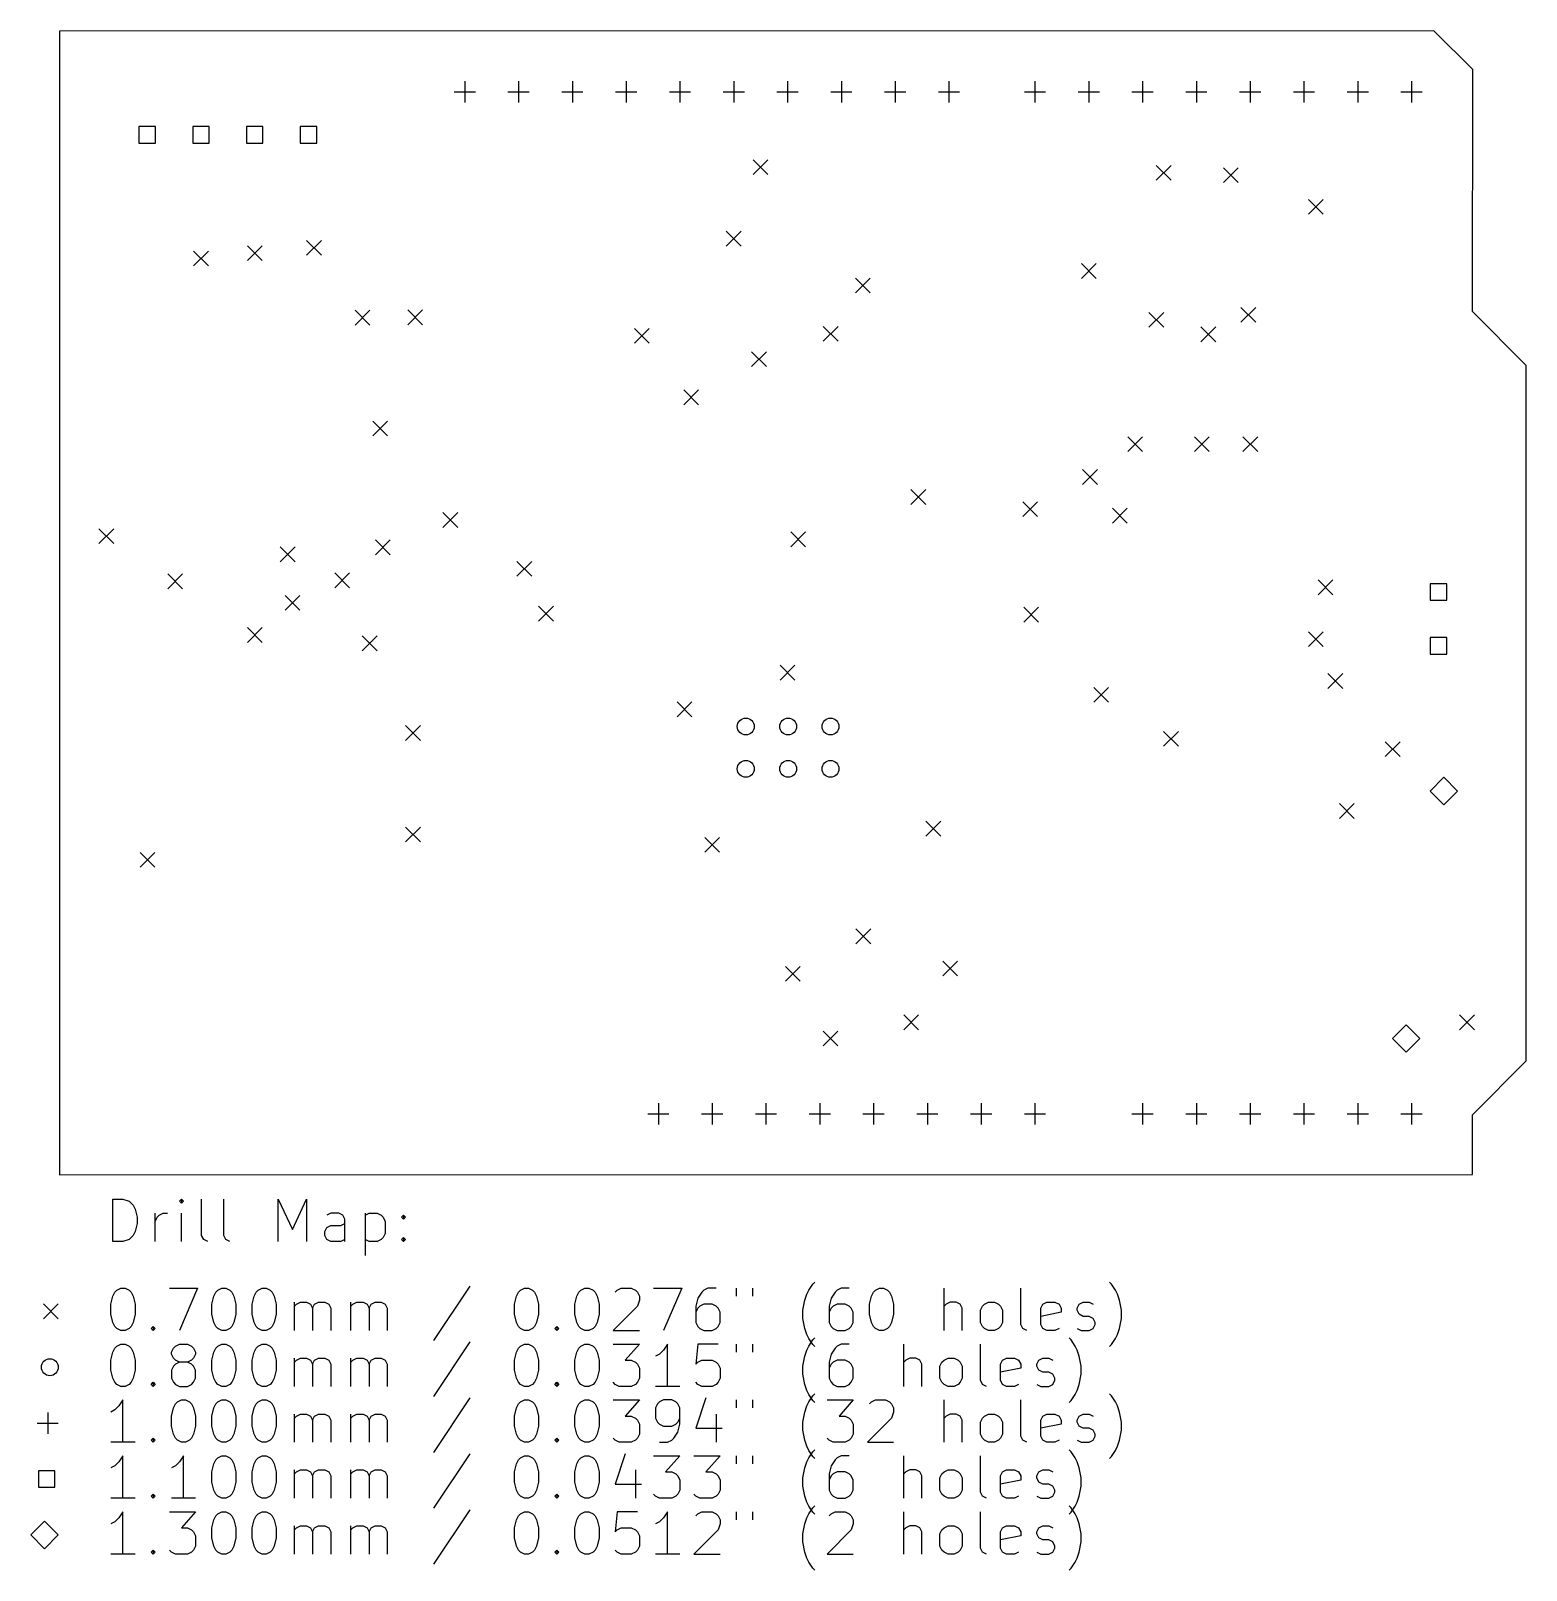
# Model space of a CAD drawing. Extents: x 89.8 to 160.4, y -127.5 to -54.8.
import ezdxf

# ---------------------------------------------------------------- set-up
doc = ezdxf.new("R2010")
doc.units = 0
doc.layers.add('BLACK', color=7, linetype='CONTINUOUS')

msp = doc.modelspace()

# ---------------------------------------------------------------- linework, layer by layer
at = {"layer": 'BLACK', "linetype": 'CONTINUOUS'}
for p, q in [((155.992, -54.776), (91.102, -54.786)), ((91.102, -54.786), (91.102, -108.776)), ((156.012, -54.796), (155.992, -54.776)), ((157.832, -56.606), (156.012, -54.796)), ((157.812, -68.036), (157.832, -56.606)), ((110.24, -57.158), (110.24, -58.158)), ((112.78, -57.158), (112.78, -58.158)), ((115.32, -57.158), (115.32, -58.158)), ((117.86, -57.158), (117.86, -58.158)), ((120.4, -57.158), (120.4, -58.158)), ((122.94, -57.158), (122.94, -58.158)), ((125.48, -57.158), (125.48, -58.158)), ((128.02, -57.158), (128.02, -58.158)), ((130.56, -57.158), (130.56, -58.158)), ((133.1, -57.158), (133.1, -58.158)), ((137.16, -57.158), (137.16, -58.158)), ((139.7, -57.158), (139.7, -58.158)), ((142.24, -57.158), (142.24, -58.158)), ((144.78, -57.158), (144.78, -58.158)), ((147.32, -57.158), (147.32, -58.158)), ((149.86, -57.158), (149.86, -58.158)), ((152.4, -57.158), (152.4, -58.158)), ((154.94, -57.158), (154.94, -58.158)), ((109.74, -57.658), (110.74, -57.658)), ((112.28, -57.658), (113.28, -57.658)), ((114.82, -57.658), (115.82, -57.658)), ((117.36, -57.658), (118.36, -57.658)), ((119.9, -57.658), (120.9, -57.658)), ((122.44, -57.658), (123.44, -57.658)), ((124.98, -57.658), (125.98, -57.658)), ((127.52, -57.658), (128.52, -57.658)), ((130.06, -57.658), (131.06, -57.658)), ((132.6, -57.658), (133.6, -57.658)), ((136.66, -57.658), (137.66, -57.658)), ((139.2, -57.658), (140.2, -57.658)), ((141.74, -57.658), (142.74, -57.658)), ((144.28, -57.658), (145.28, -57.658)), ((146.82, -57.658), (147.82, -57.658)), ((149.36, -57.658), (150.36, -57.658)), ((151.9, -57.658), (152.9, -57.658)), ((154.44, -57.658), (155.44, -57.658)), ((95.6339, -59.3011), (94.8561, -59.3011)), ((94.8561, -59.3011), (94.8561, -60.0789)), ((95.6339, -60.0789), (95.6339, -59.3011)), ((98.1739, -59.3011), (97.3961, -59.3011)), ((97.3961, -59.3011), (97.3961, -60.0789)), ((98.1739, -60.0789), (98.1739, -59.3011)), ((100.714, -59.3011), (99.9361, -59.3011)), ((99.9361, -59.3011), (99.9361, -60.0789)), ((100.714, -60.0789), (100.714, -59.3011)), ((103.254, -59.3011), (102.476, -59.3011)), ((102.476, -59.3011), (102.476, -60.0789)), ((103.254, -60.0789), (103.254, -59.3011)), ((94.8561, -60.0789), (95.6339, -60.0789)), ((97.3961, -60.0789), (98.1739, -60.0789)), ((99.9361, -60.0789), (100.714, -60.0789)), ((102.476, -60.0789), (103.254, -60.0789)), ((123.856, -60.864), (124.556, -61.564)), ((124.556, -60.864), (123.856, -61.564)), ((142.884, -61.134), (143.584, -61.834)), ((143.584, -61.134), (142.884, -61.834)), ((146.056, -61.245), (146.756, -61.945)), ((146.756, -61.245), (146.056, -61.945)), ((150.069, -62.7436), (150.769, -63.4436)), ((150.769, -62.7436), (150.069, -63.4436)), ((102.774, -64.674), (103.474, -65.374)), ((103.474, -64.674), (102.774, -65.374)), ((122.586, -64.241), (123.286, -64.941)), ((123.286, -64.241), (122.586, -64.941)), ((97.44, -65.182), (98.14, -65.882)), ((98.14, -65.182), (97.44, -65.882)), ((99.98, -64.928), (100.68, -65.628)), ((100.68, -64.928), (99.98, -65.628)), ((139.35, -65.7662), (140.05, -66.4662)), ((140.05, -65.7662), (139.35, -66.4662)), ((128.682, -66.452), (129.382, -67.152)), ((129.382, -66.452), (128.682, -67.152)), ((105.06, -67.976), (105.76, -68.676)), ((105.76, -67.976), (105.06, -68.676)), ((107.551, -67.9572), (108.251, -68.6572)), ((108.251, -67.9572), (107.551, -68.6572)), ((142.541, -68.0765), (143.241, -68.7765)), ((143.241, -68.0765), (142.541, -68.7765)), ((146.886, -67.8417), (147.586, -68.5417)), ((147.586, -67.8417), (146.886, -68.5417)), ((160.352, -70.576), (157.812, -68.036)), ((118.253, -68.8294), (118.953, -69.5294)), ((118.953, -68.8294), (118.253, -69.5294)), ((127.167, -68.738), (127.867, -69.438)), ((127.867, -68.738), (127.167, -69.438)), ((144.998, -68.7586), (145.698, -69.4586)), ((145.698, -68.7586), (144.998, -69.4586)), ((123.781, -69.9328), (124.481, -70.6328)), ((124.481, -69.9328), (123.781, -70.6328)), ((160.352, -103.416), (160.352, -70.576)), ((120.579, -71.7352), (121.279, -72.4352)), ((121.279, -71.7352), (120.579, -72.4352)), ((105.893, -73.2095), (106.593, -73.9095)), ((106.593, -73.2095), (105.893, -73.9095)), ((141.538, -73.9451), (142.238, -74.6451)), ((142.238, -73.9451), (141.538, -74.6451)), ((144.692, -73.9451), (145.392, -74.6451)), ((145.392, -73.9451), (144.692, -74.6451)), ((146.98, -73.9451), (147.68, -74.6451)), ((147.68, -73.9451), (146.98, -74.6451)), ((139.41, -75.4946), (140.11, -76.1946)), ((140.11, -75.4946), (139.41, -76.1946)), ((131.303, -76.4389), (132.003, -77.1389)), ((132.003, -76.4389), (131.303, -77.1389)), ((136.583, -77.0168), (137.283, -77.7168)), ((137.283, -77.0168), (136.583, -77.7168)), ((109.211, -77.5249), (109.911, -78.2249)), ((109.911, -77.5249), (109.211, -78.2249)), ((140.82, -77.3231), (141.52, -78.0231)), ((141.52, -77.3231), (140.82, -78.0231)), ((92.9696, -78.2884), (93.6696, -78.9884)), ((93.6696, -78.2884), (92.9696, -78.9884)), ((125.634, -78.4391), (126.334, -79.1391)), ((126.334, -78.4391), (125.634, -79.1391)), ((101.529, -79.152), (102.23, -79.852)), ((102.23, -79.152), (101.529, -79.852)), ((106.022, -78.8179), (106.722, -79.5179)), ((106.722, -78.8179), (106.022, -79.5179)), ((112.7, -79.8323), (113.4, -80.5323)), ((113.4, -79.8323), (112.7, -80.5323)), ((96.2209, -80.422), (96.9209, -81.122)), ((96.9209, -80.422), (96.2209, -81.122)), ((104.105, -80.3744), (104.805, -81.0744)), ((104.805, -80.3744), (104.105, -81.0744)), ((150.528, -80.7074), (151.228, -81.4074)), ((151.228, -80.7074), (150.528, -81.4074)), ((156.599, -80.8911), (155.821, -80.8911)), ((155.821, -80.8911), (155.821, -81.6689)), ((156.599, -81.6689), (156.599, -80.8911)), ((101.758, -81.438), (102.458, -82.138)), ((102.458, -81.438), (101.758, -82.138)), ((113.727, -81.952), (114.427, -82.652)), ((114.427, -81.952), (113.727, -82.652)), ((136.632, -81.9968), (137.332, -82.6968)), ((137.332, -81.9968), (136.632, -82.6968)), ((155.821, -81.6689), (156.599, -81.6689)), ((99.98, -82.962), (100.68, -83.662)), ((100.68, -82.962), (99.98, -83.662)), ((105.404, -83.3532), (106.104, -84.0532)), ((106.104, -83.3532), (105.404, -84.0532)), ((150.072, -83.1535), (150.772, -83.8535)), ((150.772, -83.1535), (150.072, -83.8535)), ((156.599, -83.4311), (155.821, -83.4311)), ((155.821, -83.4311), (155.821, -84.2089)), ((156.599, -84.2089), (156.599, -83.4311)), ((155.821, -84.2089), (156.599, -84.2089)), ((125.126, -84.74), (125.826, -85.44)), ((125.826, -84.74), (125.126, -85.44)), ((139.934, -85.7814), (140.634, -86.4814)), ((140.634, -85.7814), (139.934, -86.4814)), ((150.993, -85.1303), (151.693, -85.8303)), ((151.693, -85.1303), (150.993, -85.8303)), ((120.265, -86.4689), (120.965, -87.1689)), ((120.965, -86.4689), (120.265, -87.1689)), ((107.447, -87.5848), (108.147, -88.2848)), ((108.147, -87.5848), (107.447, -88.2848)), ((143.236, -87.8642), (143.936, -88.5642)), ((143.936, -87.8642), (143.236, -88.5642)), ((153.701, -88.3468), (154.401, -89.0468)), ((154.401, -88.3468), (153.701, -89.0468)), ((156.464, -90.028), (155.814, -90.678)), ((157.114, -90.678), (156.464, -90.028)), ((155.814, -90.678), (156.464, -91.328)), ((156.464, -91.328), (157.114, -90.678)), ((151.53, -91.2722), (152.23, -91.9722)), ((152.23, -91.2722), (151.53, -91.9722)), ((132.01, -92.106), (132.709, -92.806)), ((132.709, -92.106), (132.01, -92.806)), ((107.444, -92.382), (108.144, -93.082)), ((108.144, -92.382), (107.444, -93.082)), ((121.57, -92.868), (122.27, -93.568)), ((122.27, -92.868), (121.57, -93.568)), ((94.9108, -93.5753), (95.6108, -94.2753)), ((95.6108, -93.5753), (94.9108, -94.2753)), ((128.707, -97.186), (129.407, -97.886)), ((129.407, -97.186), (128.707, -97.886)), ((132.807, -98.7067), (133.507, -99.4067)), ((133.507, -98.7067), (132.807, -99.4067)), ((125.38, -98.964), (126.08, -99.664)), ((126.08, -98.964), (125.38, -99.664)), ((130.968, -101.25), (131.668, -101.95)), ((131.668, -101.25), (130.968, -101.95)), ((154.686, -101.712), (154.036, -102.362)), ((155.336, -102.362), (154.686, -101.712)), ((157.208, -101.25), (157.909, -101.95)), ((157.909, -101.25), (157.208, -101.95)), ((127.158, -102.012), (127.858, -102.712)), ((127.858, -102.012), (127.158, -102.712)), ((154.036, -102.362), (154.686, -103.012)), ((154.686, -103.012), (155.336, -102.362)), ((157.822, -105.966), (160.352, -103.416)), ((118.88, -105.918), (119.88, -105.918)), ((119.38, -105.418), (119.38, -106.418)), ((121.42, -105.918), (122.42, -105.918)), ((121.92, -105.418), (121.92, -106.418)), ((123.96, -105.918), (124.96, -105.918)), ((124.46, -105.418), (124.46, -106.418)), ((126.5, -105.918), (127.5, -105.918)), ((127, -105.418), (127, -106.418)), ((129.04, -105.918), (130.04, -105.918)), ((129.54, -105.418), (129.54, -106.418)), ((131.58, -105.918), (132.58, -105.918)), ((132.08, -105.418), (132.08, -106.418)), ((134.12, -105.918), (135.12, -105.918)), ((134.62, -105.418), (134.62, -106.418)), ((136.66, -105.918), (137.66, -105.918)), ((137.16, -105.418), (137.16, -106.418)), ((141.74, -105.918), (142.74, -105.918)), ((142.24, -105.418), (142.24, -106.418)), ((144.28, -105.918), (145.28, -105.918)), ((144.78, -105.418), (144.78, -106.418)), ((146.82, -105.918), (147.82, -105.918)), ((147.32, -105.418), (147.32, -106.418)), ((149.36, -105.918), (150.36, -105.918)), ((149.86, -105.418), (149.86, -106.418)), ((151.9, -105.918), (152.9, -105.918)), ((152.4, -105.418), (152.4, -106.418)), ((154.44, -105.918), (155.44, -105.918)), ((154.94, -105.418), (154.94, -106.418)), ((157.822, -108.786), (157.822, -105.966)), ((91.102, -108.776), (91.102, -108.796)), ((91.102, -108.796), (157.802, -108.786)), ((157.802, -108.786), (157.822, -108.786)), ((93.6282, -111.951), (93.6282, -109.951)), ((93.6282, -109.951), (94.1044, -109.951)), ((94.1044, -109.951), (94.3901, -110.046)), ((94.3901, -110.046), (94.5806, -110.236)), ((94.5806, -110.236), (94.6758, -110.427)), ((94.6758, -110.427), (94.771, -110.808)), ((96.8663, -109.951), (96.771, -110.046)), ((96.771, -110.046), (96.8663, -110.141)), ((96.9615, -110.046), (96.8663, -109.951)), ((96.8663, -109.951), (96.8663, -110.141)), ((96.8663, -110.141), (96.9615, -110.046)), ((97.8187, -111.665), (97.8187, -109.951)), ((98.8663, -111.665), (98.8663, -109.951)), ((101.438, -111.951), (101.438, -109.951)), ((101.438, -109.951), (102.104, -111.379)), ((102.104, -111.379), (102.771, -109.951)), ((102.771, -109.951), (102.771, -111.951)), ((94.771, -111.094), (94.6758, -111.475)), ((94.771, -110.808), (94.771, -111.094)), ((95.6282, -111.951), (95.6282, -110.617)), ((95.6282, -110.998), (95.7234, -110.808)), ((95.7234, -110.808), (95.8187, -110.713)), ((95.8187, -110.713), (96.0091, -110.617)), ((96.0091, -110.617), (96.1996, -110.617)), ((96.8663, -111.951), (96.8663, -110.617)), ((103.914, -110.617), (103.723, -110.713)), ((103.723, -111.284), (103.914, -111.189)), ((104.295, -110.617), (103.914, -110.617)), ((103.914, -111.189), (104.39, -111.189)), ((104.485, -110.713), (104.295, -110.617)), ((104.39, -111.189), (104.581, -111.094)), ((104.581, -110.903), (104.485, -110.713)), ((104.581, -111.951), (104.581, -110.903)), ((105.533, -110.617), (105.533, -112.617)), ((105.533, -110.713), (105.723, -110.617)), ((105.723, -110.617), (106.104, -110.617)), ((106.104, -110.617), (106.295, -110.713)), ((106.295, -110.713), (106.39, -110.808)), ((106.39, -110.808), (106.485, -110.998)), ((106.485, -110.998), (106.485, -111.57)), ((107.247, -110.808), (107.342, -110.713)), ((107.342, -110.903), (107.247, -110.808)), ((107.342, -110.713), (107.438, -110.808)), ((107.342, -110.713), (107.342, -110.903)), ((107.438, -110.808), (107.342, -110.903)), ((94.1044, -111.951), (93.6282, -111.951)), ((94.3901, -111.856), (94.1044, -111.951)), ((94.5806, -111.665), (94.3901, -111.856)), ((94.6758, -111.475), (94.5806, -111.665)), ((97.9139, -111.856), (97.8187, -111.665)), ((98.1044, -111.951), (97.9139, -111.856)), ((98.9615, -111.856), (98.8663, -111.665)), ((99.152, -111.951), (98.9615, -111.856)), ((103.628, -111.475), (103.723, -111.284)), ((103.628, -111.665), (103.628, -111.475)), ((103.723, -111.856), (103.628, -111.665)), ((103.914, -111.951), (103.723, -111.856)), ((104.39, -111.951), (103.914, -111.951)), ((104.581, -111.856), (104.39, -111.951)), ((105.723, -111.951), (105.533, -111.856)), ((106.104, -111.951), (105.723, -111.951)), ((106.295, -111.856), (106.104, -111.951)), ((106.39, -111.76), (106.295, -111.856)), ((106.485, -111.57), (106.39, -111.76)), ((107.247, -111.856), (107.342, -111.76)), ((107.342, -111.951), (107.247, -111.856)), ((107.342, -111.76), (107.438, -111.856)), ((107.342, -111.76), (107.342, -111.951)), ((107.438, -111.856), (107.342, -111.951)), ((110.485, -114.056), (108.771, -116.627)), ((126.485, -114.246), (126.676, -113.96)), ((126.676, -113.96), (126.771, -113.865)), ((140.771, -113.96), (140.676, -113.865)), ((140.962, -114.246), (140.771, -113.96)), ((93.533, -114.913), (93.6282, -114.532)), ((93.6282, -114.532), (93.7234, -114.341)), ((93.7234, -114.341), (93.8187, -114.246)), ((93.8187, -114.246), (94.0091, -114.151)), ((94.0091, -114.151), (94.1996, -114.151)), ((94.1996, -114.151), (94.3901, -114.246)), ((94.3901, -114.246), (94.4853, -114.341)), ((94.4853, -114.341), (94.5806, -114.532)), ((94.5806, -114.532), (94.6758, -114.913)), ((96.2949, -114.151), (97.6282, -114.151)), ((97.6282, -114.151), (96.771, -116.151)), ((98.2949, -114.913), (98.3901, -114.532)), ((98.3901, -114.532), (98.4853, -114.341)), ((98.4853, -114.341), (98.5806, -114.246)), ((98.5806, -114.246), (98.771, -114.151)), ((98.771, -114.151), (98.9615, -114.151)), ((98.9615, -114.151), (99.152, -114.246)), ((99.152, -114.246), (99.2472, -114.341)), ((99.2472, -114.341), (99.3425, -114.532)), ((99.3425, -114.532), (99.4377, -114.913)), ((100.2, -114.913), (100.295, -114.532)), ((100.295, -114.532), (100.39, -114.341)), ((100.39, -114.341), (100.485, -114.246)), ((100.485, -114.246), (100.676, -114.151)), ((100.676, -114.151), (100.866, -114.151)), ((100.866, -114.151), (101.057, -114.246)), ((101.057, -114.246), (101.152, -114.341)), ((101.152, -114.341), (101.247, -114.532)), ((101.247, -114.532), (101.342, -114.913)), ((102.2, -116.151), (102.2, -114.817)), ((102.295, -114.913), (102.485, -114.817)), ((102.485, -114.817), (102.771, -114.817)), ((102.771, -114.817), (102.962, -114.913)), ((103.152, -114.913), (103.342, -114.817)), ((103.342, -114.817), (103.628, -114.817)), ((103.628, -114.817), (103.819, -114.913)), ((104.866, -116.151), (104.866, -114.817)), ((104.962, -114.913), (105.152, -114.817)), ((105.152, -114.817), (105.438, -114.817)), ((105.438, -114.817), (105.628, -114.913)), ((105.819, -114.913), (106.009, -114.817)), ((106.009, -114.817), (106.295, -114.817)), ((106.295, -114.817), (106.485, -114.913)), ((112.581, -114.913), (112.676, -114.532)), ((112.676, -114.532), (112.771, -114.341)), ((112.771, -114.341), (112.866, -114.246)), ((112.866, -114.246), (113.057, -114.151)), ((113.057, -114.151), (113.247, -114.151)), ((113.247, -114.151), (113.438, -114.246)), ((113.438, -114.246), (113.533, -114.341)), ((113.533, -114.341), (113.628, -114.532)), ((113.628, -114.532), (113.723, -114.913)), ((115.438, -114.913), (115.533, -114.532)), ((115.533, -114.532), (115.628, -114.341)), ((115.628, -114.341), (115.723, -114.246)), ((115.723, -114.246), (115.914, -114.151)), ((115.914, -114.151), (116.104, -114.151)), ((116.104, -114.151), (116.295, -114.246)), ((116.295, -114.246), (116.39, -114.341)), ((116.39, -114.341), (116.485, -114.532)), ((116.485, -114.532), (116.581, -114.913)), ((117.342, -114.341), (117.438, -114.246)), ((117.438, -114.246), (117.628, -114.151)), ((117.628, -114.151), (118.104, -114.151)), ((118.104, -114.151), (118.295, -114.246)), ((118.295, -114.246), (118.39, -114.341)), ((118.39, -114.341), (118.485, -114.532)), ((118.485, -114.722), (118.39, -115.008)), ((118.485, -114.532), (118.485, -114.722)), ((119.152, -114.151), (120.485, -114.151)), ((120.485, -114.151), (119.628, -116.151)), ((121.247, -114.627), (121.152, -115.008)), ((121.438, -114.341), (121.247, -114.627)), ((121.533, -114.246), (121.438, -114.341)), ((121.723, -114.151), (121.533, -114.246)), ((122.104, -114.151), (121.723, -114.151)), ((123.057, -114.151), (123.057, -114.532)), ((123.819, -114.151), (123.819, -114.532)), ((126.2, -115.198), (126.295, -114.722)), ((126.295, -114.722), (126.39, -114.436)), ((126.39, -114.436), (126.485, -114.246)), ((127.533, -114.627), (127.438, -115.008)), ((127.723, -114.341), (127.533, -114.627)), ((127.819, -114.246), (127.723, -114.341)), ((128.009, -114.151), (127.819, -114.246)), ((128.39, -114.151), (128.009, -114.151)), ((129.342, -114.913), (129.438, -114.532)), ((129.438, -114.532), (129.533, -114.341)), ((129.533, -114.341), (129.628, -114.246)), ((129.628, -114.246), (129.819, -114.151)), ((129.819, -114.151), (130.009, -114.151)), ((130.009, -114.151), (130.2, -114.246)), ((130.2, -114.246), (130.295, -114.341)), ((130.295, -114.341), (130.39, -114.532)), ((130.39, -114.532), (130.485, -114.913)), ((132.866, -116.151), (132.866, -114.151)), ((133.152, -114.817), (132.962, -114.913)), ((133.438, -114.817), (133.152, -114.817)), ((133.628, -114.913), (133.438, -114.817)), ((134.771, -114.913), (134.962, -114.817)), ((134.962, -114.817), (135.247, -114.817)), ((135.247, -114.817), (135.438, -114.913)), ((136.485, -115.865), (136.485, -114.151)), ((137.533, -114.913), (137.723, -114.817)), ((137.723, -114.817), (138.104, -114.817)), ((138.104, -114.817), (138.295, -114.913)), ((139.247, -114.913), (139.438, -114.817)), ((139.438, -114.817), (139.723, -114.817)), ((139.723, -114.817), (139.914, -114.913)), ((141.057, -114.436), (140.962, -114.246)), ((141.152, -114.722), (141.057, -114.436)), ((141.247, -115.198), (141.152, -114.722)), ((90.352, -114.896), (91.052, -115.596)), ((91.052, -114.896), (90.352, -115.596)), ((93.533, -115.389), (93.533, -114.913)), ((93.6282, -115.77), (93.533, -115.389)), ((94.6758, -115.389), (94.5806, -115.77)), ((94.6758, -114.913), (94.6758, -115.389)), ((98.2949, -115.389), (98.2949, -114.913)), ((98.3901, -115.77), (98.2949, -115.389)), ((99.4377, -115.389), (99.3425, -115.77)), ((99.4377, -114.913), (99.4377, -115.389)), ((100.2, -115.389), (100.2, -114.913)), ((100.295, -115.77), (100.2, -115.389)), ((101.342, -115.389), (101.247, -115.77)), ((101.342, -114.913), (101.342, -115.389)), ((102.2, -115.008), (102.295, -114.913)), ((102.962, -114.913), (103.057, -115.103)), ((103.057, -115.103), (103.152, -114.913)), ((103.057, -115.103), (103.057, -116.151)), ((103.819, -114.913), (103.914, -115.103)), ((103.914, -115.103), (103.914, -116.151)), ((104.866, -115.008), (104.962, -114.913)), ((105.628, -114.913), (105.723, -115.103)), ((105.723, -115.103), (105.819, -114.913)), ((105.723, -115.103), (105.723, -116.151)), ((106.485, -114.913), (106.581, -115.103)), ((106.581, -115.103), (106.581, -116.151)), ((112.581, -115.389), (112.581, -114.913)), ((112.676, -115.77), (112.581, -115.389)), ((113.723, -115.389), (113.628, -115.77)), ((113.723, -114.913), (113.723, -115.389)), ((115.438, -115.389), (115.438, -114.913)), ((115.533, -115.77), (115.438, -115.389)), ((116.581, -115.389), (116.485, -115.77)), ((116.581, -114.913), (116.581, -115.389)), ((118.39, -115.008), (117.247, -116.151)), ((121.152, -115.008), (121.152, -115.77)), ((121.247, -115.103), (121.152, -115.294)), ((121.342, -115.008), (121.247, -115.103)), ((121.533, -114.913), (121.342, -115.008)), ((121.914, -114.913), (121.533, -114.913)), ((122.104, -115.008), (121.914, -114.913)), ((122.2, -115.103), (122.104, -115.008)), ((122.295, -115.294), (122.2, -115.103)), ((122.295, -115.77), (122.295, -115.294)), ((126.2, -115.579), (126.2, -115.198)), ((126.295, -116.056), (126.2, -115.579)), ((127.438, -115.008), (127.438, -115.77)), ((127.533, -115.103), (127.438, -115.294)), ((127.628, -115.008), (127.533, -115.103)), ((127.819, -114.913), (127.628, -115.008)), ((128.2, -114.913), (127.819, -114.913)), ((128.39, -115.008), (128.2, -114.913)), ((128.485, -115.103), (128.39, -115.008)), ((128.581, -115.294), (128.485, -115.103)), ((128.581, -115.77), (128.581, -115.294)), ((129.342, -115.389), (129.342, -114.913)), ((129.438, -115.77), (129.342, -115.389)), ((130.485, -115.389), (130.39, -115.77)), ((130.485, -114.913), (130.485, -115.389)), ((132.962, -114.913), (132.866, -115.008)), ((133.723, -115.103), (133.628, -114.913)), ((133.723, -116.151), (133.723, -115.103)), ((134.581, -115.198), (134.676, -115.008)), ((134.581, -115.77), (134.581, -115.198)), ((134.676, -115.008), (134.771, -114.913)), ((135.438, -114.913), (135.533, -115.008)), ((135.533, -115.008), (135.628, -115.198)), ((135.628, -115.198), (135.628, -115.77)), ((137.438, -115.103), (137.533, -114.913)), ((137.438, -115.865), (137.438, -115.103)), ((138.39, -115.294), (137.438, -115.484)), ((138.295, -114.913), (138.39, -115.103)), ((138.39, -115.103), (138.39, -115.294)), ((139.152, -115.103), (139.247, -114.913)), ((139.152, -115.198), (139.152, -115.103)), ((139.247, -115.389), (139.152, -115.198)), ((139.438, -115.484), (139.247, -115.389)), ((139.723, -115.484), (139.438, -115.484)), ((139.914, -115.579), (139.723, -115.484)), ((140.009, -115.77), (139.914, -115.579)), ((141.152, -116.056), (141.247, -115.579)), ((141.247, -115.579), (141.247, -115.198)), ((93.7234, -115.96), (93.6282, -115.77)), ((93.8187, -116.056), (93.7234, -115.96)), ((94.0091, -116.151), (93.8187, -116.056)), ((94.1996, -116.151), (94.0091, -116.151)), ((94.3901, -116.056), (94.1996, -116.151)), ((94.4853, -115.96), (94.3901, -116.056)), ((94.5806, -115.77), (94.4853, -115.96)), ((95.4377, -116.056), (95.533, -115.96)), ((95.533, -116.151), (95.4377, -116.056)), ((95.533, -115.96), (95.6282, -116.056)), ((95.533, -115.96), (95.533, -116.151)), ((95.6282, -116.056), (95.533, -116.151)), ((98.4853, -115.96), (98.3901, -115.77)), ((98.5806, -116.056), (98.4853, -115.96)), ((98.771, -116.151), (98.5806, -116.056)), ((98.9615, -116.151), (98.771, -116.151)), ((99.152, -116.056), (98.9615, -116.151)), ((99.2472, -115.96), (99.152, -116.056)), ((99.3425, -115.77), (99.2472, -115.96)), ((100.39, -115.96), (100.295, -115.77)), ((100.485, -116.056), (100.39, -115.96)), ((100.676, -116.151), (100.485, -116.056)), ((100.866, -116.151), (100.676, -116.151)), ((101.057, -116.056), (100.866, -116.151)), ((101.152, -115.96), (101.057, -116.056)), ((101.247, -115.77), (101.152, -115.96)), ((112.771, -115.96), (112.676, -115.77)), ((112.866, -116.056), (112.771, -115.96)), ((113.057, -116.151), (112.866, -116.056)), ((113.247, -116.151), (113.057, -116.151)), ((113.438, -116.056), (113.247, -116.151)), ((113.533, -115.96), (113.438, -116.056)), ((113.628, -115.77), (113.533, -115.96)), ((114.485, -116.056), (114.581, -115.96)), ((114.581, -116.151), (114.485, -116.056)), ((114.581, -115.96), (114.676, -116.056)), ((114.581, -115.96), (114.581, -116.151)), ((114.676, -116.056), (114.581, -116.151)), ((115.628, -115.96), (115.533, -115.77)), ((115.723, -116.056), (115.628, -115.96)), ((115.914, -116.151), (115.723, -116.056)), ((116.104, -116.151), (115.914, -116.151)), ((116.295, -116.056), (116.104, -116.151)), ((116.39, -115.96), (116.295, -116.056)), ((116.485, -115.77), (116.39, -115.96)), ((117.247, -116.151), (118.485, -116.151)), ((121.152, -115.77), (121.247, -115.96)), ((121.247, -115.96), (121.342, -116.056)), ((121.342, -116.056), (121.533, -116.151)), ((121.533, -116.151), (121.914, -116.151)), ((121.914, -116.151), (122.104, -116.056)), ((122.104, -116.056), (122.2, -115.96)), ((122.2, -115.96), (122.295, -115.77)), ((126.39, -116.341), (126.295, -116.056)), ((127.438, -115.77), (127.533, -115.96)), ((127.533, -115.96), (127.628, -116.056)), ((127.628, -116.056), (127.819, -116.151)), ((127.819, -116.151), (128.2, -116.151)), ((128.2, -116.151), (128.39, -116.056)), ((128.39, -116.056), (128.485, -115.96)), ((128.485, -115.96), (128.581, -115.77)), ((129.533, -115.96), (129.438, -115.77)), ((129.628, -116.056), (129.533, -115.96)), ((129.819, -116.151), (129.628, -116.056)), ((130.009, -116.151), (129.819, -116.151)), ((130.2, -116.056), (130.009, -116.151)), ((130.295, -115.96), (130.2, -116.056)), ((130.39, -115.77), (130.295, -115.96)), ((134.676, -115.96), (134.581, -115.77)), ((134.771, -116.056), (134.676, -115.96)), ((134.962, -116.151), (134.771, -116.056)), ((135.247, -116.151), (134.962, -116.151)), ((135.438, -116.056), (135.247, -116.151)), ((135.533, -115.96), (135.438, -116.056)), ((135.628, -115.77), (135.533, -115.96)), ((136.581, -116.056), (136.485, -115.865)), ((136.771, -116.151), (136.581, -116.056)), ((137.533, -116.056), (137.438, -115.865)), ((137.723, -116.151), (137.533, -116.056)), ((138.104, -116.151), (137.723, -116.151)), ((138.295, -116.056), (138.104, -116.151)), ((139.152, -116.056), (139.342, -116.151)), ((139.342, -116.151), (139.723, -116.151)), ((139.723, -116.151), (139.914, -116.056)), ((139.914, -116.056), (140.009, -115.865)), ((140.009, -115.865), (140.009, -115.77)), ((141.057, -116.341), (141.152, -116.056)), ((93.6282, -117.172), (93.7234, -116.981)), ((93.7234, -116.981), (93.8187, -116.886)), ((93.8187, -116.886), (94.0091, -116.791)), ((94.0091, -116.791), (94.1996, -116.791)), ((94.1996, -116.791), (94.3901, -116.886)), ((94.3901, -116.886), (94.4853, -116.981)), ((94.4853, -116.981), (94.5806, -117.172)), ((96.3901, -117.172), (96.4853, -116.981)), ((96.4853, -116.981), (96.5806, -116.886)), ((96.5806, -116.886), (96.771, -116.791)), ((96.771, -116.791), (97.152, -116.791)), ((97.152, -116.791), (97.3425, -116.886)), ((97.3425, -116.886), (97.4377, -116.981)), ((97.4377, -116.981), (97.533, -117.172)), ((98.3901, -117.172), (98.4853, -116.981)), ((98.4853, -116.981), (98.5806, -116.886)), ((98.5806, -116.886), (98.771, -116.791)), ((98.771, -116.791), (98.9615, -116.791)), ((98.9615, -116.791), (99.152, -116.886)), ((99.152, -116.886), (99.2472, -116.981)), ((99.2472, -116.981), (99.3425, -117.172)), ((100.295, -117.172), (100.39, -116.981)), ((100.39, -116.981), (100.485, -116.886)), ((100.485, -116.886), (100.676, -116.791)), ((100.676, -116.791), (100.866, -116.791)), ((100.866, -116.791), (101.057, -116.886)), ((101.057, -116.886), (101.152, -116.981)), ((101.152, -116.981), (101.247, -117.172)), ((110.485, -116.696), (108.771, -119.267)), ((112.676, -117.172), (112.771, -116.981)), ((112.771, -116.981), (112.866, -116.886)), ((112.866, -116.886), (113.057, -116.791)), ((113.057, -116.791), (113.247, -116.791)), ((113.247, -116.791), (113.438, -116.886)), ((113.438, -116.886), (113.533, -116.981)), ((113.533, -116.981), (113.628, -117.172)), ((115.533, -117.172), (115.628, -116.981)), ((115.628, -116.981), (115.723, -116.886)), ((115.723, -116.886), (115.914, -116.791)), ((115.914, -116.791), (116.104, -116.791)), ((116.104, -116.791), (116.295, -116.886)), ((116.295, -116.886), (116.39, -116.981)), ((116.39, -116.981), (116.485, -117.172)), ((117.247, -116.791), (118.485, -116.791)), ((118.485, -116.791), (117.819, -117.553)), ((119.819, -116.791), (119.628, -117.076)), ((119.819, -118.791), (119.819, -116.791)), ((121.247, -116.791), (121.152, -117.743)), ((122.2, -116.791), (121.247, -116.791)), ((123.057, -116.791), (123.057, -117.172)), ((123.819, -116.791), (123.819, -117.172)), ((126.485, -116.532), (126.39, -116.341)), ((126.39, -117.076), (126.485, -116.886)), ((126.676, -116.817), (126.485, -116.532)), ((126.485, -116.886), (126.676, -116.6)), ((126.676, -116.6), (126.771, -116.505)), ((126.771, -116.913), (126.676, -116.817)), ((127.723, -116.981), (127.533, -117.267)), ((127.819, -116.886), (127.723, -116.981)), ((128.009, -116.791), (127.819, -116.886)), ((128.39, -116.791), (128.009, -116.791)), ((130.962, -118.791), (130.962, -116.791)), ((134.581, -118.505), (134.581, -116.791)), ((138.866, -116.6), (138.771, -116.505)), ((139.057, -116.886), (138.866, -116.6)), ((139.152, -117.076), (139.057, -116.886)), ((140.676, -116.913), (140.771, -116.817)), ((140.771, -116.817), (140.962, -116.532)), ((140.962, -116.532), (141.057, -116.341)), ((93.533, -117.553), (93.6282, -117.172)), ((93.533, -118.029), (93.533, -117.553)), ((94.5806, -117.172), (94.6758, -117.553)), ((94.6758, -117.553), (94.6758, -118.029)), ((96.3901, -117.267), (96.3901, -117.172)), ((96.4853, -117.457), (96.3901, -117.267)), ((96.5806, -117.553), (96.4853, -117.457)), ((96.5806, -117.743), (96.4853, -117.838)), ((96.771, -117.648), (96.5806, -117.553)), ((96.771, -117.648), (96.5806, -117.743)), ((97.152, -117.648), (96.771, -117.648)), ((97.3425, -117.553), (97.152, -117.648)), ((97.3425, -117.743), (97.152, -117.648)), ((97.4377, -117.457), (97.3425, -117.553)), ((97.4377, -117.838), (97.3425, -117.743)), ((97.533, -117.267), (97.4377, -117.457)), ((97.533, -117.172), (97.533, -117.267)), ((98.2949, -117.553), (98.3901, -117.172)), ((98.2949, -118.029), (98.2949, -117.553)), ((99.3425, -117.172), (99.4377, -117.553)), ((99.4377, -117.553), (99.4377, -118.029)), ((100.2, -117.553), (100.295, -117.172)), ((100.2, -118.029), (100.2, -117.553)), ((101.247, -117.172), (101.342, -117.553)), ((101.342, -117.553), (101.342, -118.029)), ((102.2, -118.791), (102.2, -117.457)), ((102.2, -117.648), (102.295, -117.553)), ((102.295, -117.553), (102.485, -117.457)), ((102.485, -117.457), (102.771, -117.457)), ((102.771, -117.457), (102.962, -117.553)), ((102.962, -117.553), (103.057, -117.743)), ((103.057, -117.743), (103.152, -117.553)), ((103.057, -117.743), (103.057, -118.791)), ((103.152, -117.553), (103.342, -117.457)), ((103.342, -117.457), (103.628, -117.457)), ((103.628, -117.457), (103.819, -117.553)), ((103.819, -117.553), (103.914, -117.743)), ((103.914, -117.743), (103.914, -118.791)), ((104.866, -118.791), (104.866, -117.457)), ((104.866, -117.648), (104.962, -117.553)), ((104.962, -117.553), (105.152, -117.457)), ((105.152, -117.457), (105.438, -117.457)), ((105.438, -117.457), (105.628, -117.553)), ((105.628, -117.553), (105.723, -117.743)), ((105.723, -117.743), (105.819, -117.553)), ((105.723, -117.743), (105.723, -118.791)), ((105.819, -117.553), (106.009, -117.457)), ((106.009, -117.457), (106.295, -117.457)), ((106.295, -117.457), (106.485, -117.553)), ((106.485, -117.553), (106.581, -117.743)), ((106.581, -117.743), (106.581, -118.791)), ((112.581, -117.553), (112.676, -117.172)), ((112.581, -118.029), (112.581, -117.553)), ((113.628, -117.172), (113.723, -117.553)), ((113.723, -117.553), (113.723, -118.029)), ((115.438, -117.553), (115.533, -117.172)), ((115.438, -118.029), (115.438, -117.553)), ((116.485, -117.172), (116.581, -117.553)), ((116.581, -117.553), (116.581, -118.029)), ((117.819, -117.553), (118.104, -117.553)), ((118.104, -117.553), (118.295, -117.648)), ((118.295, -117.648), (118.39, -117.743)), ((118.39, -117.743), (118.485, -117.934)), ((119.438, -117.267), (119.247, -117.362)), ((119.628, -117.076), (119.438, -117.267)), ((121.152, -117.743), (121.247, -117.648)), ((121.247, -117.648), (121.438, -117.553)), ((121.438, -117.553), (121.914, -117.553)), ((121.914, -117.553), (122.104, -117.648)), ((122.104, -117.648), (122.2, -117.743)), ((122.2, -117.743), (122.295, -117.934)), ((126.2, -117.838), (126.295, -117.362)), ((126.295, -117.362), (126.39, -117.076)), ((127.533, -117.267), (127.438, -117.648)), ((127.438, -117.648), (127.438, -118.41)), ((127.533, -117.743), (127.438, -117.934)), ((127.628, -117.648), (127.533, -117.743)), ((127.819, -117.553), (127.628, -117.648)), ((128.2, -117.553), (127.819, -117.553)), ((128.39, -117.648), (128.2, -117.553)), ((128.485, -117.743), (128.39, -117.648)), ((128.581, -117.934), (128.485, -117.743)), ((131.057, -117.553), (130.962, -117.648)), ((131.247, -117.457), (131.057, -117.553)), ((131.533, -117.457), (131.247, -117.457)), ((131.723, -117.553), (131.533, -117.457)), ((131.819, -117.743), (131.723, -117.553)), ((131.819, -118.791), (131.819, -117.743)), ((132.676, -117.838), (132.771, -117.648)), ((132.771, -117.648), (132.866, -117.553)), ((132.866, -117.553), (133.057, -117.457)), ((133.057, -117.457), (133.342, -117.457)), ((133.342, -117.457), (133.533, -117.553)), ((133.533, -117.553), (133.628, -117.648)), ((133.628, -117.648), (133.723, -117.838)), ((135.533, -117.743), (135.628, -117.553)), ((135.533, -118.505), (135.533, -117.743)), ((135.628, -117.553), (135.819, -117.457)), ((135.819, -117.457), (136.2, -117.457)), ((136.2, -117.457), (136.39, -117.553)), ((136.39, -117.553), (136.485, -117.743)), ((136.485, -117.743), (136.485, -117.934)), ((137.247, -117.743), (137.342, -117.553)), ((137.247, -117.838), (137.247, -117.743)), ((137.342, -117.553), (137.533, -117.457)), ((137.533, -117.457), (137.819, -117.457)), ((137.819, -117.457), (138.009, -117.553)), ((139.247, -117.362), (139.152, -117.076)), ((139.342, -117.838), (139.247, -117.362)), ((93.6282, -118.41), (93.533, -118.029)), ((93.7234, -118.6), (93.6282, -118.41)), ((94.5806, -118.41), (94.4853, -118.6)), ((94.6758, -118.029), (94.5806, -118.41)), ((96.4853, -117.838), (96.3901, -118.029)), ((96.3901, -118.029), (96.3901, -118.41)), ((96.3901, -118.41), (96.4853, -118.6)), ((97.533, -118.029), (97.4377, -117.838)), ((97.4377, -118.6), (97.533, -118.41)), ((97.533, -118.41), (97.533, -118.029)), ((98.3901, -118.41), (98.2949, -118.029)), ((98.4853, -118.6), (98.3901, -118.41)), ((99.3425, -118.41), (99.2472, -118.6)), ((99.4377, -118.029), (99.3425, -118.41)), ((100.295, -118.41), (100.2, -118.029)), ((100.39, -118.6), (100.295, -118.41)), ((101.247, -118.41), (101.152, -118.6)), ((101.342, -118.029), (101.247, -118.41)), ((112.676, -118.41), (112.581, -118.029)), ((112.771, -118.6), (112.676, -118.41)), ((113.628, -118.41), (113.533, -118.6)), ((113.723, -118.029), (113.628, -118.41)), ((115.533, -118.41), (115.438, -118.029)), ((115.628, -118.6), (115.533, -118.41)), ((116.485, -118.41), (116.39, -118.6)), ((116.581, -118.029), (116.485, -118.41)), ((118.485, -118.41), (118.39, -118.6)), ((118.485, -117.934), (118.485, -118.41)), ((122.295, -118.41), (122.2, -118.6)), ((122.295, -117.934), (122.295, -118.41)), ((126.2, -118.219), (126.2, -117.838)), ((126.295, -118.696), (126.2, -118.219)), ((127.438, -118.41), (127.533, -118.6)), ((128.485, -118.6), (128.581, -118.41)), ((128.581, -118.41), (128.581, -117.934)), ((132.676, -118.41), (132.676, -117.838)), ((132.771, -118.6), (132.676, -118.41)), ((133.723, -118.41), (133.628, -118.6)), ((133.723, -117.838), (133.723, -118.41)), ((136.485, -117.934), (135.533, -118.124)), ((137.342, -118.029), (137.247, -117.838)), ((137.533, -118.124), (137.342, -118.029)), ((137.819, -118.124), (137.533, -118.124)), ((138.009, -118.219), (137.819, -118.124)), ((138.104, -118.41), (138.009, -118.219)), ((138.104, -118.505), (138.104, -118.41)), ((139.247, -118.696), (139.342, -118.219)), ((139.342, -118.219), (139.342, -117.838)), ((93.8187, -118.696), (93.7234, -118.6)), ((94.0091, -118.791), (93.8187, -118.696)), ((94.1996, -118.791), (94.0091, -118.791)), ((94.3901, -118.696), (94.1996, -118.791)), ((94.4853, -118.6), (94.3901, -118.696)), ((95.4377, -118.696), (95.533, -118.6)), ((95.533, -118.791), (95.4377, -118.696)), ((95.533, -118.6), (95.6282, -118.696)), ((95.533, -118.6), (95.533, -118.791)), ((95.6282, -118.696), (95.533, -118.791)), ((96.4853, -118.6), (96.5806, -118.696)), ((96.5806, -118.696), (96.771, -118.791)), ((96.771, -118.791), (97.152, -118.791)), ((97.152, -118.791), (97.3425, -118.696)), ((97.3425, -118.696), (97.4377, -118.6)), ((98.5806, -118.696), (98.4853, -118.6)), ((98.771, -118.791), (98.5806, -118.696)), ((98.9615, -118.791), (98.771, -118.791)), ((99.152, -118.696), (98.9615, -118.791)), ((99.2472, -118.6), (99.152, -118.696)), ((100.485, -118.696), (100.39, -118.6)), ((100.676, -118.791), (100.485, -118.696)), ((100.866, -118.791), (100.676, -118.791)), ((101.057, -118.696), (100.866, -118.791)), ((101.152, -118.6), (101.057, -118.696)), ((112.866, -118.696), (112.771, -118.6)), ((113.057, -118.791), (112.866, -118.696)), ((113.247, -118.791), (113.057, -118.791)), ((113.438, -118.696), (113.247, -118.791)), ((113.533, -118.6), (113.438, -118.696)), ((114.485, -118.696), (114.581, -118.6)), ((114.581, -118.791), (114.485, -118.696)), ((114.581, -118.6), (114.676, -118.696)), ((114.581, -118.6), (114.581, -118.791)), ((114.676, -118.696), (114.581, -118.791)), ((115.723, -118.696), (115.628, -118.6)), ((115.914, -118.791), (115.723, -118.696)), ((116.104, -118.791), (115.914, -118.791)), ((116.295, -118.696), (116.104, -118.791)), ((116.39, -118.6), (116.295, -118.696)), ((117.342, -118.696), (117.247, -118.6)), ((117.533, -118.791), (117.342, -118.696)), ((118.104, -118.791), (117.533, -118.791)), ((118.295, -118.696), (118.104, -118.791)), ((118.39, -118.6), (118.295, -118.696)), ((120.39, -118.791), (119.247, -118.791)), ((121.247, -118.696), (121.152, -118.6)), ((121.438, -118.791), (121.247, -118.696)), ((121.914, -118.791), (121.438, -118.791)), ((122.104, -118.696), (121.914, -118.791)), ((122.2, -118.6), (122.104, -118.696)), ((126.39, -118.981), (126.295, -118.696)), ((126.485, -119.172), (126.39, -118.981)), ((126.676, -119.457), (126.485, -119.172)), ((126.676, -119.24), (126.771, -119.145)), ((127.533, -118.6), (127.628, -118.696)), ((127.628, -118.696), (127.819, -118.791)), ((127.819, -118.791), (128.2, -118.791)), ((128.2, -118.791), (128.39, -118.696)), ((128.39, -118.696), (128.485, -118.6)), ((132.866, -118.696), (132.771, -118.6)), ((133.057, -118.791), (132.866, -118.696)), ((133.342, -118.791), (133.057, -118.791)), ((133.533, -118.696), (133.342, -118.791)), ((133.628, -118.6), (133.533, -118.696)), ((134.676, -118.696), (134.581, -118.505)), ((134.866, -118.791), (134.676, -118.696)), ((135.628, -118.696), (135.533, -118.505)), ((135.819, -118.791), (135.628, -118.696)), ((136.2, -118.791), (135.819, -118.791)), ((136.39, -118.696), (136.2, -118.791)), ((137.247, -118.696), (137.438, -118.791)), ((137.438, -118.791), (137.819, -118.791)), ((137.819, -118.791), (138.009, -118.696)), ((138.009, -118.696), (138.104, -118.505)), ((138.866, -119.457), (139.057, -119.172)), ((139.057, -119.172), (139.152, -118.981)), ((139.152, -118.981), (139.247, -118.696)), ((140.771, -119.24), (140.676, -119.145)), ((93.7234, -119.907), (93.533, -120.002)), ((93.9139, -119.716), (93.7234, -119.907)), ((94.1044, -119.431), (93.9139, -119.716)), ((94.1044, -121.431), (94.1044, -119.431)), ((96.3901, -120.193), (96.4853, -119.812)), ((96.4853, -119.812), (96.5806, -119.621)), ((96.5806, -119.621), (96.6758, -119.526)), ((96.6758, -119.526), (96.8663, -119.431)), ((96.8663, -119.431), (97.0568, -119.431)), ((97.0568, -119.431), (97.2472, -119.526)), ((97.2472, -119.526), (97.3425, -119.621)), ((97.3425, -119.621), (97.4377, -119.812)), ((97.4377, -119.812), (97.533, -120.193)), ((98.2949, -120.193), (98.3901, -119.812)), ((98.3901, -119.812), (98.4853, -119.621)), ((98.4853, -119.621), (98.5806, -119.526)), ((98.5806, -119.526), (98.771, -119.431)), ((98.771, -119.431), (98.9615, -119.431)), ((98.9615, -119.431), (99.152, -119.526)), ((99.152, -119.526), (99.2472, -119.621)), ((99.2472, -119.621), (99.3425, -119.812)), ((99.3425, -119.812), (99.4377, -120.193)), ((100.2, -120.193), (100.295, -119.812)), ((100.295, -119.812), (100.39, -119.621)), ((100.39, -119.621), (100.485, -119.526)), ((100.485, -119.526), (100.676, -119.431)), ((100.676, -119.431), (100.866, -119.431)), ((100.866, -119.431), (101.057, -119.526)), ((101.057, -119.526), (101.152, -119.621)), ((101.152, -119.621), (101.247, -119.812)), ((101.247, -119.812), (101.342, -120.193)), ((110.485, -119.336), (108.771, -121.907)), ((112.581, -120.193), (112.676, -119.812)), ((112.676, -119.812), (112.771, -119.621)), ((112.771, -119.621), (112.866, -119.526)), ((112.866, -119.526), (113.057, -119.431)), ((113.057, -119.431), (113.247, -119.431)), ((113.247, -119.431), (113.438, -119.526)), ((113.438, -119.526), (113.533, -119.621)), ((113.533, -119.621), (113.628, -119.812)), ((113.628, -119.812), (113.723, -120.193)), ((115.438, -120.193), (115.533, -119.812)), ((115.533, -119.812), (115.628, -119.621)), ((115.628, -119.621), (115.723, -119.526)), ((115.723, -119.526), (115.914, -119.431)), ((115.914, -119.431), (116.104, -119.431)), ((116.104, -119.431), (116.295, -119.526)), ((116.295, -119.526), (116.39, -119.621)), ((116.39, -119.621), (116.485, -119.812)), ((116.485, -119.812), (116.581, -120.193)), ((117.247, -119.431), (118.485, -119.431)), ((118.485, -119.431), (117.819, -120.193)), ((119.342, -119.621), (119.247, -119.812)), ((119.247, -119.812), (119.247, -120.288)), ((119.438, -119.526), (119.342, -119.621)), ((119.628, -119.431), (119.438, -119.526)), ((120.009, -119.431), (119.628, -119.431)), ((120.2, -119.526), (120.009, -119.431)), ((120.295, -119.621), (120.2, -119.526)), ((120.39, -119.812), (120.295, -119.621)), ((120.39, -120.574), (120.39, -119.812)), ((121.628, -119.336), (121.152, -120.764)), ((123.057, -119.431), (123.057, -119.812)), ((123.819, -119.431), (123.819, -119.812)), ((126.295, -120.002), (126.39, -119.716)), ((126.39, -119.716), (126.485, -119.526)), ((126.485, -119.526), (126.676, -119.24)), ((126.771, -119.553), (126.676, -119.457)), ((127.342, -119.431), (128.581, -119.431)), ((128.581, -119.431), (127.914, -120.193)), ((129.342, -119.621), (129.438, -119.526)), ((129.438, -119.526), (129.628, -119.431)), ((129.628, -119.431), (130.104, -119.431)), ((130.104, -119.431), (130.295, -119.526)), ((130.295, -119.526), (130.39, -119.621)), ((130.39, -119.621), (130.485, -119.812)), ((130.485, -119.812), (130.485, -120.002)), ((132.866, -121.431), (132.866, -119.431)), ((136.485, -121.145), (136.485, -119.431)), ((138.771, -119.553), (138.866, -119.457)), ((140.962, -119.526), (140.771, -119.24)), ((141.057, -119.716), (140.962, -119.526)), ((141.152, -120.002), (141.057, -119.716)), ((90.052, -120.526), (91.052, -120.526)), ((90.552, -120.026), (90.552, -121.026)), ((96.3901, -120.669), (96.3901, -120.193)), ((96.4853, -121.05), (96.3901, -120.669)), ((97.533, -120.669), (97.4377, -121.05)), ((97.533, -120.193), (97.533, -120.669)), ((98.2949, -120.669), (98.2949, -120.193)), ((98.3901, -121.05), (98.2949, -120.669)), ((99.4377, -120.669), (99.3425, -121.05)), ((99.4377, -120.193), (99.4377, -120.669)), ((100.2, -120.669), (100.2, -120.193)), ((100.295, -121.05), (100.2, -120.669)), ((101.342, -120.669), (101.247, -121.05)), ((101.342, -120.193), (101.342, -120.669)), ((102.2, -121.431), (102.2, -120.097)), ((102.2, -120.288), (102.295, -120.193)), ((102.295, -120.193), (102.485, -120.097)), ((102.485, -120.097), (102.771, -120.097)), ((102.771, -120.097), (102.962, -120.193)), ((102.962, -120.193), (103.057, -120.383)), ((103.057, -120.383), (103.152, -120.193)), ((103.057, -120.383), (103.057, -121.431)), ((103.152, -120.193), (103.342, -120.097)), ((103.342, -120.097), (103.628, -120.097)), ((103.628, -120.097), (103.819, -120.193)), ((103.819, -120.193), (103.914, -120.383)), ((103.914, -120.383), (103.914, -121.431)), ((104.866, -121.431), (104.866, -120.097)), ((104.866, -120.288), (104.962, -120.193)), ((104.962, -120.193), (105.152, -120.097)), ((105.152, -120.097), (105.438, -120.097)), ((105.438, -120.097), (105.628, -120.193)), ((105.628, -120.193), (105.723, -120.383)), ((105.723, -120.383), (105.819, -120.193)), ((105.723, -120.383), (105.723, -121.431)), ((105.819, -120.193), (106.009, -120.097)), ((106.009, -120.097), (106.295, -120.097)), ((106.295, -120.097), (106.485, -120.193)), ((106.485, -120.193), (106.581, -120.383)), ((106.581, -120.383), (106.581, -121.431)), ((112.581, -120.669), (112.581, -120.193)), ((112.676, -121.05), (112.581, -120.669)), ((113.723, -120.669), (113.628, -121.05)), ((113.723, -120.193), (113.723, -120.669)), ((115.438, -120.669), (115.438, -120.193)), ((115.533, -121.05), (115.438, -120.669)), ((116.581, -120.669), (116.485, -121.05)), ((116.581, -120.193), (116.581, -120.669)), ((117.819, -120.193), (118.104, -120.193)), ((118.104, -120.193), (118.295, -120.288)), ((118.295, -120.288), (118.39, -120.383)), ((118.39, -120.383), (118.485, -120.574)), ((118.485, -120.574), (118.485, -121.05)), ((119.247, -120.288), (119.342, -120.478)), ((119.342, -120.478), (119.438, -120.574)), ((119.438, -120.574), (119.628, -120.669)), ((119.628, -120.669), (120.009, -120.669)), ((120.009, -120.669), (120.2, -120.574)), ((120.2, -120.574), (120.295, -120.478)), ((120.295, -120.478), (120.39, -120.288)), ((120.295, -120.955), (120.39, -120.574)), ((122.104, -120.097), (122.104, -121.431)), ((126.2, -120.478), (126.295, -120.002)), ((126.2, -120.859), (126.2, -120.478)), ((127.914, -120.193), (128.2, -120.193)), ((128.2, -120.193), (128.39, -120.288)), ((128.39, -120.288), (128.485, -120.383)), ((128.485, -120.383), (128.581, -120.574)), ((128.581, -120.574), (128.581, -121.05)), ((130.39, -120.288), (129.247, -121.431)), ((130.485, -120.002), (130.39, -120.288)), ((132.962, -120.193), (132.866, -120.288)), ((133.152, -120.097), (132.962, -120.193)), ((133.438, -120.097), (133.152, -120.097)), ((133.628, -120.193), (133.438, -120.097)), ((133.723, -120.383), (133.628, -120.193)), ((133.723, -121.431), (133.723, -120.383)), ((134.581, -120.478), (134.676, -120.288)), ((134.581, -121.05), (134.581, -120.478)), ((134.676, -120.288), (134.771, -120.193)), ((134.771, -120.193), (134.962, -120.097)), ((134.962, -120.097), (135.247, -120.097)), ((135.247, -120.097), (135.438, -120.193)), ((135.438, -120.193), (135.533, -120.288)), ((135.533, -120.288), (135.628, -120.478)), ((135.628, -120.478), (135.628, -121.05)), ((137.438, -120.383), (137.533, -120.193)), ((137.438, -121.145), (137.438, -120.383)), ((138.39, -120.574), (137.438, -120.764)), ((137.533, -120.193), (137.723, -120.097)), ((137.723, -120.097), (138.104, -120.097)), ((138.104, -120.097), (138.295, -120.193)), ((138.295, -120.193), (138.39, -120.383)), ((138.39, -120.383), (138.39, -120.574)), ((139.152, -120.383), (139.247, -120.193)), ((139.152, -120.478), (139.152, -120.383)), ((139.247, -120.669), (139.152, -120.478)), ((139.247, -120.193), (139.438, -120.097)), ((139.438, -120.764), (139.247, -120.669)), ((139.438, -120.097), (139.723, -120.097)), ((139.723, -120.097), (139.914, -120.193)), ((141.247, -120.478), (141.152, -120.002)), ((141.247, -120.859), (141.247, -120.478)), ((95.4377, -121.336), (95.533, -121.24)), ((95.533, -121.431), (95.4377, -121.336)), ((95.533, -121.24), (95.6282, -121.336)), ((95.533, -121.24), (95.533, -121.431)), ((95.6282, -121.336), (95.533, -121.431)), ((96.5806, -121.24), (96.4853, -121.05)), ((96.6758, -121.336), (96.5806, -121.24)), ((96.8663, -121.431), (96.6758, -121.336)), ((97.2472, -121.336), (97.0568, -121.431)), ((97.3425, -121.24), (97.2472, -121.336)), ((97.4377, -121.05), (97.3425, -121.24)), ((98.4853, -121.24), (98.3901, -121.05)), ((98.5806, -121.336), (98.4853, -121.24)), ((98.771, -121.431), (98.5806, -121.336)), ((99.152, -121.336), (98.9615, -121.431)), ((99.2472, -121.24), (99.152, -121.336)), ((99.3425, -121.05), (99.2472, -121.24)), ((100.39, -121.24), (100.295, -121.05)), ((100.485, -121.336), (100.39, -121.24)), ((100.676, -121.431), (100.485, -121.336)), ((101.057, -121.336), (100.866, -121.431)), ((101.152, -121.24), (101.057, -121.336)), ((101.247, -121.05), (101.152, -121.24)), ((112.771, -121.24), (112.676, -121.05)), ((112.866, -121.336), (112.771, -121.24)), ((113.057, -121.431), (112.866, -121.336)), ((113.438, -121.336), (113.247, -121.431)), ((113.533, -121.24), (113.438, -121.336)), ((113.628, -121.05), (113.533, -121.24)), ((114.485, -121.336), (114.581, -121.24)), ((114.581, -121.431), (114.485, -121.336)), ((114.581, -121.24), (114.676, -121.336)), ((114.581, -121.24), (114.581, -121.431)), ((114.676, -121.336), (114.581, -121.431)), ((115.628, -121.24), (115.533, -121.05)), ((115.723, -121.336), (115.628, -121.24)), ((115.914, -121.431), (115.723, -121.336)), ((116.295, -121.336), (116.104, -121.431)), ((116.39, -121.24), (116.295, -121.336)), ((116.485, -121.05), (116.39, -121.24)), ((117.342, -121.336), (117.247, -121.24)), ((117.533, -121.431), (117.342, -121.336)), ((118.295, -121.336), (118.104, -121.431)), ((118.39, -121.24), (118.295, -121.336)), ((118.485, -121.05), (118.39, -121.24)), ((119.819, -121.431), (120.009, -121.336)), ((120.009, -121.336), (120.104, -121.24)), ((120.104, -121.24), (120.295, -120.955)), ((121.152, -120.764), (122.39, -120.764)), ((126.295, -121.336), (126.2, -120.859)), ((126.39, -121.621), (126.295, -121.336)), ((127.438, -121.336), (127.342, -121.24)), ((127.628, -121.431), (127.438, -121.336)), ((128.39, -121.336), (128.2, -121.431)), ((128.485, -121.24), (128.39, -121.336)), ((128.581, -121.05), (128.485, -121.24)), ((134.676, -121.24), (134.581, -121.05)), ((134.771, -121.336), (134.676, -121.24)), ((134.962, -121.431), (134.771, -121.336)), ((135.438, -121.336), (135.247, -121.431)), ((135.533, -121.24), (135.438, -121.336)), ((135.628, -121.05), (135.533, -121.24)), ((136.581, -121.336), (136.485, -121.145)), ((136.771, -121.431), (136.581, -121.336)), ((137.533, -121.336), (137.438, -121.145)), ((137.723, -121.431), (137.533, -121.336)), ((138.295, -121.336), (138.104, -121.431)), ((139.152, -121.336), (139.342, -121.431)), ((139.723, -120.764), (139.438, -120.764)), ((139.914, -120.859), (139.723, -120.764)), ((139.723, -121.431), (139.914, -121.336)), ((140.009, -121.05), (139.914, -120.859)), ((139.914, -121.336), (140.009, -121.145)), ((140.009, -121.145), (140.009, -121.05)), ((141.057, -121.621), (141.152, -121.336)), ((141.152, -121.336), (141.247, -120.859)), ((94.6758, -121.431), (93.533, -121.431)), ((94.1044, -122.071), (93.9139, -122.356)), ((94.1044, -124.071), (94.1044, -122.071)), ((96.9615, -122.071), (96.771, -122.356)), ((97.0568, -121.431), (96.8663, -121.431)), ((96.9615, -124.071), (96.9615, -122.071)), ((98.5806, -122.166), (98.771, -122.071)), ((98.9615, -121.431), (98.771, -121.431)), ((98.771, -122.071), (98.9615, -122.071)), ((98.9615, -122.071), (99.152, -122.166)), ((100.485, -122.166), (100.676, -122.071)), ((100.866, -121.431), (100.676, -121.431)), ((100.676, -122.071), (100.866, -122.071)), ((100.866, -122.071), (101.057, -122.166)), ((110.485, -121.976), (108.771, -124.547)), ((112.866, -122.166), (113.057, -122.071)), ((113.247, -121.431), (113.057, -121.431)), ((113.057, -122.071), (113.247, -122.071)), ((113.247, -122.071), (113.438, -122.166)), ((115.723, -122.166), (115.914, -122.071)), ((116.104, -121.431), (115.914, -121.431)), ((115.914, -122.071), (116.104, -122.071)), ((116.104, -122.071), (116.295, -122.166)), ((117.819, -121.976), (117.342, -123.404)), ((118.104, -121.431), (117.533, -121.431)), ((119.152, -122.071), (120.39, -122.071)), ((119.438, -121.431), (119.819, -121.431)), ((120.39, -122.071), (119.723, -122.833)), ((121.057, -122.071), (122.295, -122.071)), ((122.295, -122.071), (121.628, -122.833)), ((123.057, -122.071), (123.057, -122.452)), ((123.819, -122.071), (123.819, -122.452)), ((126.485, -121.812), (126.39, -121.621)), ((126.676, -122.097), (126.485, -121.812)), ((126.485, -122.166), (126.676, -121.88)), ((126.676, -121.88), (126.771, -121.785)), ((126.771, -122.193), (126.676, -122.097)), ((128.2, -121.431), (127.628, -121.431)), ((128.009, -122.071), (127.819, -122.166)), ((128.39, -122.071), (128.009, -122.071)), ((129.247, -121.431), (130.485, -121.431)), ((130.962, -124.071), (130.962, -122.071)), ((134.581, -123.785), (134.581, -122.071)), ((135.247, -121.431), (134.962, -121.431)), ((138.104, -121.431), (137.723, -121.431)), ((138.866, -121.88), (138.771, -121.785)), ((139.057, -122.166), (138.866, -121.88)), ((139.342, -121.431), (139.723, -121.431)), ((140.676, -122.193), (140.771, -122.097)), ((140.771, -122.097), (140.962, -121.812)), ((140.962, -121.812), (141.057, -121.621)), ((90.8909, -122.777), (90.1131, -122.777)), ((90.1131, -122.777), (90.1131, -123.555)), ((90.8909, -123.555), (90.8909, -122.777)), ((93.7234, -122.547), (93.533, -122.642)), ((93.9139, -122.356), (93.7234, -122.547)), ((96.5806, -122.547), (96.3901, -122.642)), ((96.771, -122.356), (96.5806, -122.547)), ((98.2949, -122.833), (98.3901, -122.452)), ((98.2949, -123.309), (98.2949, -122.833)), ((98.3901, -122.452), (98.4853, -122.261)), ((98.4853, -122.261), (98.5806, -122.166)), ((99.152, -122.166), (99.2472, -122.261)), ((99.2472, -122.261), (99.3425, -122.452)), ((99.3425, -122.452), (99.4377, -122.833)), ((99.4377, -122.833), (99.4377, -123.309)), ((100.2, -122.833), (100.295, -122.452)), ((100.2, -123.309), (100.2, -122.833)), ((100.295, -122.452), (100.39, -122.261)), ((100.39, -122.261), (100.485, -122.166)), ((101.057, -122.166), (101.152, -122.261)), ((101.152, -122.261), (101.247, -122.452)), ((101.247, -122.452), (101.342, -122.833)), ((101.342, -122.833), (101.342, -123.309)), ((102.2, -124.071), (102.2, -122.737)), ((102.2, -122.928), (102.295, -122.833)), ((102.295, -122.833), (102.485, -122.737)), ((102.485, -122.737), (102.771, -122.737)), ((102.771, -122.737), (102.962, -122.833)), ((102.962, -122.833), (103.057, -123.023)), ((103.057, -123.023), (103.152, -122.833)), ((103.152, -122.833), (103.342, -122.737)), ((103.342, -122.737), (103.628, -122.737)), ((103.628, -122.737), (103.819, -122.833)), ((103.819, -122.833), (103.914, -123.023)), ((104.866, -124.071), (104.866, -122.737)), ((104.866, -122.928), (104.962, -122.833)), ((104.962, -122.833), (105.152, -122.737)), ((105.152, -122.737), (105.438, -122.737)), ((105.438, -122.737), (105.628, -122.833)), ((105.628, -122.833), (105.723, -123.023)), ((105.723, -123.023), (105.819, -122.833)), ((105.819, -122.833), (106.009, -122.737)), ((106.009, -122.737), (106.295, -122.737)), ((106.295, -122.737), (106.485, -122.833)), ((106.485, -122.833), (106.581, -123.023)), ((112.581, -122.833), (112.676, -122.452)), ((112.581, -123.309), (112.581, -122.833)), ((112.676, -122.452), (112.771, -122.261)), ((112.771, -122.261), (112.866, -122.166)), ((113.438, -122.166), (113.533, -122.261)), ((113.533, -122.261), (113.628, -122.452)), ((113.628, -122.452), (113.723, -122.833)), ((113.723, -122.833), (113.723, -123.309)), ((115.438, -122.833), (115.533, -122.452)), ((115.438, -123.309), (115.438, -122.833)), ((115.533, -122.452), (115.628, -122.261)), ((115.628, -122.261), (115.723, -122.166)), ((116.295, -122.166), (116.39, -122.261)), ((116.39, -122.261), (116.485, -122.452)), ((116.485, -122.452), (116.581, -122.833)), ((116.581, -122.833), (116.581, -123.309)), ((118.295, -122.737), (118.295, -124.071)), ((119.723, -122.833), (120.009, -122.833)), ((120.009, -122.833), (120.2, -122.928)), ((121.628, -122.833), (121.914, -122.833)), ((121.914, -122.833), (122.104, -122.928)), ((126.2, -123.118), (126.295, -122.642)), ((126.295, -122.642), (126.39, -122.356)), ((126.39, -122.356), (126.485, -122.166)), ((127.533, -122.547), (127.438, -122.928)), ((127.723, -122.261), (127.533, -122.547)), ((127.819, -122.833), (127.628, -122.928)), ((127.819, -122.166), (127.723, -122.261)), ((128.2, -122.833), (127.819, -122.833)), ((128.39, -122.928), (128.2, -122.833)), ((131.057, -122.833), (130.962, -122.928)), ((131.247, -122.737), (131.057, -122.833)), ((131.533, -122.737), (131.247, -122.737)), ((131.723, -122.833), (131.533, -122.737)), ((131.819, -123.023), (131.723, -122.833)), ((132.771, -122.928), (132.866, -122.833)), ((132.866, -122.833), (133.057, -122.737)), ((133.057, -122.737), (133.342, -122.737)), ((133.342, -122.737), (133.533, -122.833)), ((133.533, -122.833), (133.628, -122.928)), ((135.533, -123.023), (135.628, -122.833)), ((135.628, -122.833), (135.819, -122.737)), ((135.819, -122.737), (136.2, -122.737)), ((136.2, -122.737), (136.39, -122.833)), ((136.39, -122.833), (136.485, -123.023)), ((137.247, -123.023), (137.342, -122.833)), ((137.342, -122.833), (137.533, -122.737)), ((137.533, -122.737), (137.819, -122.737)), ((137.819, -122.737), (138.009, -122.833)), ((139.152, -122.356), (139.057, -122.166)), ((139.247, -122.642), (139.152, -122.356)), ((139.342, -123.118), (139.247, -122.642)), ((90.1131, -123.555), (90.8909, -123.555)), ((98.3901, -123.69), (98.2949, -123.309)), ((99.4377, -123.309), (99.3425, -123.69)), ((100.295, -123.69), (100.2, -123.309)), ((101.342, -123.309), (101.247, -123.69)), ((103.057, -123.023), (103.057, -124.071)), ((103.914, -123.023), (103.914, -124.071)), ((105.723, -123.023), (105.723, -124.071)), ((106.581, -123.023), (106.581, -124.071)), ((112.676, -123.69), (112.581, -123.309)), ((113.723, -123.309), (113.628, -123.69)), ((115.533, -123.69), (115.438, -123.309)), ((116.581, -123.309), (116.485, -123.69)), ((117.342, -123.404), (118.581, -123.404)), ((120.2, -122.928), (120.295, -123.023)), ((120.295, -123.023), (120.39, -123.214)), ((120.39, -123.214), (120.39, -123.69)), ((122.104, -122.928), (122.2, -123.023)), ((122.2, -123.023), (122.295, -123.214)), ((122.295, -123.214), (122.295, -123.69)), ((126.2, -123.499), (126.2, -123.118)), ((126.295, -123.976), (126.2, -123.499)), ((127.438, -122.928), (127.438, -123.69)), ((127.533, -123.023), (127.438, -123.214)), ((127.628, -122.928), (127.533, -123.023)), ((128.485, -123.023), (128.39, -122.928)), ((128.581, -123.214), (128.485, -123.023)), ((128.581, -123.69), (128.581, -123.214)), ((131.819, -124.071), (131.819, -123.023)), ((132.676, -123.118), (132.771, -122.928)), ((132.676, -123.69), (132.676, -123.118)), ((133.628, -122.928), (133.723, -123.118)), ((133.723, -123.118), (133.723, -123.69)), ((135.533, -123.785), (135.533, -123.023)), ((136.485, -123.214), (135.533, -123.404)), ((136.485, -123.023), (136.485, -123.214)), ((137.247, -123.118), (137.247, -123.023)), ((137.342, -123.309), (137.247, -123.118)), ((137.533, -123.404), (137.342, -123.309)), ((137.819, -123.404), (137.533, -123.404)), ((138.009, -123.499), (137.819, -123.404)), ((138.104, -123.69), (138.009, -123.499)), ((139.247, -123.976), (139.342, -123.499)), ((139.342, -123.499), (139.342, -123.118)), ((94.6758, -124.071), (93.533, -124.071)), ((95.4377, -123.976), (95.533, -123.88)), ((95.533, -124.071), (95.4377, -123.976)), ((95.533, -123.88), (95.6282, -123.976)), ((95.533, -123.88), (95.533, -124.071)), ((95.6282, -123.976), (95.533, -124.071)), ((97.533, -124.071), (96.3901, -124.071)), ((98.4853, -123.88), (98.3901, -123.69)), ((98.5806, -123.976), (98.4853, -123.88)), ((98.771, -124.071), (98.5806, -123.976)), ((98.9615, -124.071), (98.771, -124.071)), ((99.152, -123.976), (98.9615, -124.071)), ((99.2472, -123.88), (99.152, -123.976)), ((99.3425, -123.69), (99.2472, -123.88)), ((100.39, -123.88), (100.295, -123.69)), ((100.485, -123.976), (100.39, -123.88)), ((100.676, -124.071), (100.485, -123.976)), ((100.866, -124.071), (100.676, -124.071)), ((101.057, -123.976), (100.866, -124.071)), ((101.152, -123.88), (101.057, -123.976)), ((101.247, -123.69), (101.152, -123.88)), ((112.771, -123.88), (112.676, -123.69)), ((112.866, -123.976), (112.771, -123.88)), ((113.057, -124.071), (112.866, -123.976)), ((113.247, -124.071), (113.057, -124.071)), ((113.438, -123.976), (113.247, -124.071)), ((113.533, -123.88), (113.438, -123.976)), ((113.628, -123.69), (113.533, -123.88)), ((114.485, -123.976), (114.581, -123.88)), ((114.581, -124.071), (114.485, -123.976)), ((114.581, -123.88), (114.676, -123.976)), ((114.581, -123.88), (114.581, -124.071)), ((114.676, -123.976), (114.581, -124.071)), ((115.628, -123.88), (115.533, -123.69)), ((115.723, -123.976), (115.628, -123.88)), ((115.914, -124.071), (115.723, -123.976)), ((116.104, -124.071), (115.914, -124.071)), ((116.295, -123.976), (116.104, -124.071)), ((116.39, -123.88), (116.295, -123.976)), ((116.485, -123.69), (116.39, -123.88)), ((119.247, -123.976), (119.152, -123.88)), ((119.438, -124.071), (119.247, -123.976)), ((120.009, -124.071), (119.438, -124.071)), ((120.2, -123.976), (120.009, -124.071)), ((120.295, -123.88), (120.2, -123.976)), ((120.39, -123.69), (120.295, -123.88)), ((121.152, -123.976), (121.057, -123.88)), ((121.342, -124.071), (121.152, -123.976)), ((121.914, -124.071), (121.342, -124.071)), ((122.104, -123.976), (121.914, -124.071)), ((122.2, -123.88), (122.104, -123.976)), ((122.295, -123.69), (122.2, -123.88)), ((126.39, -124.261), (126.295, -123.976)), ((126.485, -124.452), (126.39, -124.261)), ((127.438, -123.69), (127.533, -123.88)), ((127.533, -123.88), (127.628, -123.976)), ((127.628, -123.976), (127.819, -124.071)), ((127.819, -124.071), (128.2, -124.071)), ((128.2, -124.071), (128.39, -123.976)), ((128.39, -123.976), (128.485, -123.88)), ((128.485, -123.88), (128.581, -123.69)), ((132.771, -123.88), (132.676, -123.69)), ((132.866, -123.976), (132.771, -123.88)), ((133.057, -124.071), (132.866, -123.976)), ((133.342, -124.071), (133.057, -124.071)), ((133.533, -123.976), (133.342, -124.071)), ((133.628, -123.88), (133.533, -123.976)), ((133.723, -123.69), (133.628, -123.88)), ((134.676, -123.976), (134.581, -123.785)), ((134.866, -124.071), (134.676, -123.976)), ((135.628, -123.976), (135.533, -123.785)), ((135.819, -124.071), (135.628, -123.976)), ((136.2, -124.071), (135.819, -124.071)), ((136.39, -123.976), (136.2, -124.071)), ((137.247, -123.976), (137.438, -124.071)), ((137.438, -124.071), (137.819, -124.071)), ((137.819, -124.071), (138.009, -123.976)), ((138.009, -123.976), (138.104, -123.785)), ((138.104, -123.785), (138.104, -123.69)), ((139.057, -124.452), (139.152, -124.261)), ((139.152, -124.261), (139.247, -123.976)), ((93.9139, -124.996), (93.7234, -125.187)), ((94.1044, -124.711), (93.9139, -124.996)), ((94.1044, -126.711), (94.1044, -124.711)), ((96.2949, -124.711), (97.533, -124.711)), ((97.533, -124.711), (96.8663, -125.473)), ((98.3901, -125.092), (98.4853, -124.901)), ((98.4853, -124.901), (98.5806, -124.806)), ((98.5806, -124.806), (98.771, -124.711)), ((98.771, -124.711), (98.9615, -124.711)), ((98.9615, -124.711), (99.152, -124.806)), ((99.152, -124.806), (99.2472, -124.901)), ((99.2472, -124.901), (99.3425, -125.092)), ((100.295, -125.092), (100.39, -124.901)), ((100.39, -124.901), (100.485, -124.806)), ((100.485, -124.806), (100.676, -124.711)), ((100.676, -124.711), (100.866, -124.711)), ((100.866, -124.711), (101.057, -124.806)), ((101.057, -124.806), (101.152, -124.901)), ((101.152, -124.901), (101.247, -125.092)), ((110.485, -124.616), (108.771, -127.187)), ((112.676, -125.092), (112.771, -124.901)), ((112.771, -124.901), (112.866, -124.806)), ((112.866, -124.806), (113.057, -124.711)), ((113.057, -124.711), (113.247, -124.711)), ((113.247, -124.711), (113.438, -124.806)), ((113.438, -124.806), (113.533, -124.901)), ((113.533, -124.901), (113.628, -125.092)), ((115.533, -125.092), (115.628, -124.901)), ((115.628, -124.901), (115.723, -124.806)), ((115.723, -124.806), (115.914, -124.711)), ((115.914, -124.711), (116.104, -124.711)), ((116.104, -124.711), (116.295, -124.806)), ((116.295, -124.806), (116.39, -124.901)), ((116.39, -124.901), (116.485, -125.092)), ((117.438, -124.711), (117.342, -125.663)), ((118.39, -124.711), (117.438, -124.711)), ((119.628, -124.996), (119.438, -125.187)), ((119.819, -124.711), (119.628, -124.996)), ((119.819, -126.711), (119.819, -124.711)), ((121.152, -124.901), (121.247, -124.806)), ((121.247, -124.806), (121.438, -124.711)), ((121.438, -124.711), (121.914, -124.711)), ((121.914, -124.711), (122.104, -124.806)), ((122.104, -124.806), (122.2, -124.901)), ((122.2, -124.901), (122.295, -125.092)), ((123.057, -124.711), (123.057, -125.092)), ((123.819, -124.711), (123.819, -125.092)), ((126.295, -125.282), (126.39, -124.996)), ((126.39, -124.996), (126.485, -124.806)), ((126.676, -124.737), (126.485, -124.452)), ((126.485, -124.806), (126.676, -124.52)), ((126.676, -124.52), (126.771, -124.425)), ((126.771, -124.833), (126.676, -124.737)), ((127.438, -124.901), (127.533, -124.806)), ((127.533, -124.806), (127.723, -124.711)), ((127.723, -124.711), (128.2, -124.711)), ((128.2, -124.711), (128.39, -124.806)), ((128.39, -124.806), (128.485, -124.901)), ((128.485, -124.901), (128.581, -125.092)), ((130.962, -126.711), (130.962, -124.711)), ((134.581, -126.425), (134.581, -124.711)), ((138.866, -124.52), (138.771, -124.425)), ((138.771, -124.833), (138.866, -124.737)), ((138.866, -124.737), (139.057, -124.452)), ((139.057, -124.806), (138.866, -124.52)), ((139.152, -124.996), (139.057, -124.806)), ((139.247, -125.282), (139.152, -124.996)), ((90.402, -125.156), (89.752, -125.806)), ((91.052, -125.806), (90.402, -125.156)), ((93.7234, -125.187), (93.533, -125.282)), ((96.8663, -125.473), (97.152, -125.473)), ((97.152, -125.473), (97.3425, -125.568)), ((97.3425, -125.568), (97.4377, -125.663)), ((97.4377, -125.663), (97.533, -125.854)), ((98.2949, -125.473), (98.3901, -125.092)), ((98.2949, -125.949), (98.2949, -125.473)), ((99.3425, -125.092), (99.4377, -125.473)), ((99.4377, -125.473), (99.4377, -125.949)), ((100.2, -125.473), (100.295, -125.092)), ((100.2, -125.949), (100.2, -125.473)), ((101.247, -125.092), (101.342, -125.473)), ((101.342, -125.473), (101.342, -125.949)), ((102.2, -126.711), (102.2, -125.377)), ((102.2, -125.568), (102.295, -125.473)), ((102.295, -125.473), (102.485, -125.377)), ((102.485, -125.377), (102.771, -125.377)), ((102.771, -125.377), (102.962, -125.473)), ((102.962, -125.473), (103.057, -125.663)), ((103.057, -125.663), (103.152, -125.473)), ((103.057, -125.663), (103.057, -126.711)), ((103.152, -125.473), (103.342, -125.377)), ((103.342, -125.377), (103.628, -125.377)), ((103.628, -125.377), (103.819, -125.473)), ((103.819, -125.473), (103.914, -125.663)), ((103.914, -125.663), (103.914, -126.711)), ((104.866, -126.711), (104.866, -125.377)), ((104.866, -125.568), (104.962, -125.473)), ((104.962, -125.473), (105.152, -125.377)), ((105.152, -125.377), (105.438, -125.377)), ((105.438, -125.377), (105.628, -125.473)), ((105.628, -125.473), (105.723, -125.663)), ((105.723, -125.663), (105.819, -125.473)), ((105.723, -125.663), (105.723, -126.711)), ((105.819, -125.473), (106.009, -125.377)), ((106.009, -125.377), (106.295, -125.377)), ((106.295, -125.377), (106.485, -125.473)), ((106.485, -125.473), (106.581, -125.663)), ((106.581, -125.663), (106.581, -126.711)), ((112.581, -125.473), (112.676, -125.092)), ((112.581, -125.949), (112.581, -125.473)), ((113.628, -125.092), (113.723, -125.473)), ((113.723, -125.473), (113.723, -125.949)), ((115.438, -125.473), (115.533, -125.092)), ((115.438, -125.949), (115.438, -125.473)), ((116.485, -125.092), (116.581, -125.473)), ((116.581, -125.473), (116.581, -125.949)), ((117.342, -125.663), (117.438, -125.568)), ((117.438, -125.568), (117.628, -125.473)), ((117.628, -125.473), (118.104, -125.473)), ((118.104, -125.473), (118.295, -125.568)), ((118.295, -125.568), (118.39, -125.663)), ((118.39, -125.663), (118.485, -125.854)), ((119.438, -125.187), (119.247, -125.282)), ((122.2, -125.568), (121.057, -126.711)), ((122.295, -125.282), (122.2, -125.568)), ((122.295, -125.092), (122.295, -125.282)), ((126.2, -125.758), (126.295, -125.282)), ((126.2, -126.139), (126.2, -125.758)), ((128.485, -125.568), (127.342, -126.711)), ((128.581, -125.282), (128.485, -125.568)), ((128.581, -125.092), (128.581, -125.282)), ((131.057, -125.473), (130.962, -125.568)), ((131.247, -125.377), (131.057, -125.473)), ((131.533, -125.377), (131.247, -125.377)), ((131.723, -125.473), (131.533, -125.377)), ((131.819, -125.663), (131.723, -125.473)), ((131.819, -126.711), (131.819, -125.663)), ((132.676, -125.758), (132.771, -125.568)), ((132.676, -126.33), (132.676, -125.758)), ((132.771, -125.568), (132.866, -125.473)), ((132.866, -125.473), (133.057, -125.377)), ((133.057, -125.377), (133.342, -125.377)), ((133.342, -125.377), (133.533, -125.473)), ((133.533, -125.473), (133.628, -125.568)), ((133.628, -125.568), (133.723, -125.758)), ((133.723, -125.758), (133.723, -126.33)), ((135.533, -125.663), (135.628, -125.473)), ((135.533, -126.425), (135.533, -125.663)), ((135.628, -125.473), (135.819, -125.377)), ((135.819, -125.377), (136.2, -125.377)), ((136.2, -125.377), (136.39, -125.473)), ((136.39, -125.473), (136.485, -125.663)), ((136.485, -125.663), (136.485, -125.854)), ((137.247, -125.663), (137.342, -125.473)), ((137.247, -125.758), (137.247, -125.663)), ((137.342, -125.949), (137.247, -125.758)), ((137.342, -125.473), (137.533, -125.377)), ((137.533, -125.377), (137.819, -125.377)), ((137.819, -125.377), (138.009, -125.473)), ((139.342, -125.758), (139.247, -125.282)), ((139.342, -126.139), (139.342, -125.758)), ((89.752, -125.806), (90.402, -126.456)), ((90.402, -126.456), (91.052, -125.806)), ((97.533, -126.33), (97.4377, -126.52)), ((97.533, -125.854), (97.533, -126.33)), ((98.3901, -126.33), (98.2949, -125.949)), ((98.4853, -126.52), (98.3901, -126.33)), ((99.3425, -126.33), (99.2472, -126.52)), ((99.4377, -125.949), (99.3425, -126.33)), ((100.295, -126.33), (100.2, -125.949)), ((100.39, -126.52), (100.295, -126.33)), ((101.247, -126.33), (101.152, -126.52)), ((101.342, -125.949), (101.247, -126.33)), ((112.676, -126.33), (112.581, -125.949)), ((112.771, -126.52), (112.676, -126.33)), ((113.628, -126.33), (113.533, -126.52)), ((113.723, -125.949), (113.628, -126.33)), ((115.533, -126.33), (115.438, -125.949)), ((115.628, -126.52), (115.533, -126.33)), ((116.485, -126.33), (116.39, -126.52)), ((116.581, -125.949), (116.485, -126.33)), ((118.485, -126.33), (118.39, -126.52)), ((118.485, -125.854), (118.485, -126.33)), ((126.295, -126.616), (126.2, -126.139)), ((132.771, -126.52), (132.676, -126.33)), ((133.723, -126.33), (133.628, -126.52)), ((134.676, -126.616), (134.581, -126.425)), ((136.485, -125.854), (135.533, -126.044)), ((135.628, -126.616), (135.533, -126.425)), ((137.533, -126.044), (137.342, -125.949)), ((137.819, -126.044), (137.533, -126.044)), ((138.009, -126.139), (137.819, -126.044)), ((138.104, -126.33), (138.009, -126.139)), ((138.009, -126.616), (138.104, -126.425)), ((138.104, -126.425), (138.104, -126.33)), ((139.247, -126.616), (139.342, -126.139)), ((94.6758, -126.711), (93.533, -126.711)), ((95.4377, -126.616), (95.533, -126.52)), ((95.533, -126.711), (95.4377, -126.616)), ((95.533, -126.52), (95.6282, -126.616)), ((95.533, -126.52), (95.533, -126.711)), ((95.6282, -126.616), (95.533, -126.711)), ((96.3901, -126.616), (96.2949, -126.52)), ((96.5806, -126.711), (96.3901, -126.616)), ((97.152, -126.711), (96.5806, -126.711)), ((97.3425, -126.616), (97.152, -126.711)), ((97.4377, -126.52), (97.3425, -126.616)), ((98.5806, -126.616), (98.4853, -126.52)), ((98.771, -126.711), (98.5806, -126.616)), ((98.9615, -126.711), (98.771, -126.711)), ((99.152, -126.616), (98.9615, -126.711)), ((99.2472, -126.52), (99.152, -126.616)), ((100.485, -126.616), (100.39, -126.52)), ((100.676, -126.711), (100.485, -126.616)), ((100.866, -126.711), (100.676, -126.711)), ((101.057, -126.616), (100.866, -126.711)), ((101.152, -126.52), (101.057, -126.616)), ((112.866, -126.616), (112.771, -126.52)), ((113.057, -126.711), (112.866, -126.616)), ((113.247, -126.711), (113.057, -126.711)), ((113.438, -126.616), (113.247, -126.711)), ((113.533, -126.52), (113.438, -126.616)), ((114.485, -126.616), (114.581, -126.52)), ((114.581, -126.711), (114.485, -126.616)), ((114.581, -126.52), (114.676, -126.616)), ((114.581, -126.52), (114.581, -126.711)), ((114.676, -126.616), (114.581, -126.711)), ((115.723, -126.616), (115.628, -126.52)), ((115.914, -126.711), (115.723, -126.616)), ((116.104, -126.711), (115.914, -126.711)), ((116.295, -126.616), (116.104, -126.711)), ((116.39, -126.52), (116.295, -126.616)), ((117.438, -126.616), (117.342, -126.52)), ((117.628, -126.711), (117.438, -126.616)), ((118.104, -126.711), (117.628, -126.711)), ((118.295, -126.616), (118.104, -126.711)), ((118.39, -126.52), (118.295, -126.616)), ((120.39, -126.711), (119.247, -126.711)), ((121.057, -126.711), (122.295, -126.711)), ((126.39, -126.901), (126.295, -126.616)), ((126.485, -127.092), (126.39, -126.901)), ((126.676, -127.377), (126.485, -127.092)), ((127.342, -126.711), (128.581, -126.711)), ((132.866, -126.616), (132.771, -126.52)), ((133.057, -126.711), (132.866, -126.616)), ((133.342, -126.711), (133.057, -126.711)), ((133.533, -126.616), (133.342, -126.711)), ((133.628, -126.52), (133.533, -126.616)), ((134.866, -126.711), (134.676, -126.616)), ((135.819, -126.711), (135.628, -126.616)), ((136.2, -126.711), (135.819, -126.711)), ((136.39, -126.616), (136.2, -126.711)), ((137.247, -126.616), (137.438, -126.711)), ((137.438, -126.711), (137.819, -126.711)), ((137.819, -126.711), (138.009, -126.616)), ((138.866, -127.377), (139.057, -127.092)), ((139.057, -127.092), (139.152, -126.901)), ((139.152, -126.901), (139.247, -126.616)), ((126.771, -127.473), (126.676, -127.377)), ((138.771, -127.473), (138.866, -127.377))]:
    msp.add_line(p, q, dxfattribs=at)
at = {"layer": 'BLACK'}
for centre in [(123.508, -87.63), (125.508, -87.63), (127.508, -87.63), (123.508, -89.63), (125.508, -89.63), (127.508, -89.63), (90.652, -117.886)]:
    msp.add_circle(centre, 0.4, dxfattribs=at)

doc.saveas('drawing.dxf')
